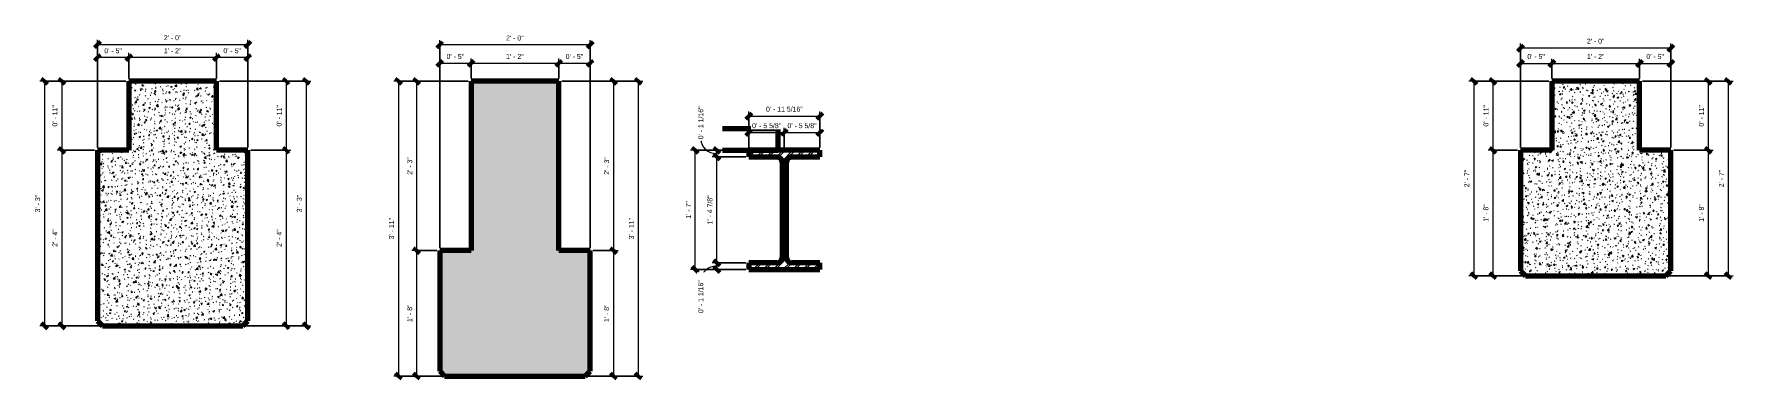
# Model space of a CAD drawing. Header units: inches. Extents: x -3503 to -1964, y -3753 to 2632.
# Drawn here: x -3503.5 to -3232.4, y -52.5 to 2.5 of the extents above; entities that cross this region are included whole.
import ezdxf

# ---------------------------------------------------------------- set-up
doc = ezdxf.new("R2010")
doc.units = ezdxf.units.IN
doc.header["$MEASUREMENT"] = 0
for name, color, linetype, lineweight in [('A-ANNO-DIMS', 211, 'Continuous', 9), ('A-ANNO-DIMS-8', 211, 'Continuous', 9), ('S-BEAM', 12, 'Continuous', 18)]:
    doc.layers.add(name, color=color, linetype=linetype, lineweight=lineweight)
doc.styles.add('Arial', font='arial.ttf', dxfattribs={"height": 0.787402})
doc.dimstyles.new('Diagonal_-_Arial_2_5_mm', dxfattribs={"dimscale": 12, "dimtxt": 0.803354, "dimasz": 0.07874, "dimexe": 0.062992, "dimexo": 0.03937, "dimgap": 0.03937, "dimtad": 1, "dimdec": 4, "dimrnd": 0.0625, "dimzin": 1, "dimdsep": 46, "dimlunit": 4, "dimtxsty": 'Arial', "dimblk1": 'OBLIQUE', "dimblk2": 'OBLIQUE', "dimsah": 1, "dimcen": 0.09, "dimazin": 0, "dimtfac": 1, "dimtdec": 4, "dimtix": 1, "dimtmove": 0, "dimatfit": 3, "dimfxl": 1, "dimtvp": 1, "dimtfill": 1, "dimfrac": 2, "dimtolj": 1, "dimtzin": 0, "dimarcsym": 2})
doc.dimstyles.new('Diagonal_-_Arial_2_5_mm_1', dxfattribs={"dimscale": 12, "dimtxt": 0.803354, "dimasz": 0.07874, "dimexe": 0.062992, "dimexo": 0.03937, "dimgap": 0.03937, "dimtad": 1, "dimdec": 4, "dimrnd": 0.0625, "dimzin": 1, "dimdsep": 46, "dimlunit": 4, "dimtxsty": 'Arial', "dimblk1": 'OBLIQUE', "dimblk2": 'OBLIQUE', "dimsah": 1, "dimcen": 0.09, "dimazin": 0, "dimtfac": 1, "dimtdec": 4, "dimtix": 1, "dimtmove": 1, "dimatfit": 3, "dimfxl": 1, "dimtvp": 1, "dimtfill": 1, "dimfrac": 2, "dimtolj": 1, "dimtzin": 0, "dimarcsym": 2})

# ---------------------------------------------------------------- blocks, each defined once
blk = doc.blocks.new('Inverted Tee Beam - 24IT40-224171-DET_ BEAM 24IT40')
at = {"layer": 'S-BEAM'}
h = blk.add_hatch(dxfattribs=at)
h.set_pattern_fill('FP_1', color=256, style=0, pattern_type=2)
h.set_pattern_definition([(50, (-3463.501, -70), (2.29529, -0.20023), [0.24, -2.64]), (355, (-3463.501, -70), (-0.44392, 2.40685), [0.192, -2.112]), (100.451, (-3463.309, -70.017), (1.85148, 2.20645), [0.204, -2.244]), (46.184, (-3463.501, -69.36), (3.41498, -0.52988), [0.36, -3.96]), (96.636, (-3463.216, -69.404), (2.99077, 3.1175), [0.306, -3.365]), (351.184, (-3463.501, -69.36), (2.99112, 3.1174), [0.288, -3.168]), (21, (-3463.181, -69.52), (1.910434, -1.287904), [0.24, -2.64]), (326, (-3463.181, -69.52), (0.7786, 2.32029), [0.192, -2.112]), (71.451, (-3463.022, -69.627), (2.68905, 1.03219), [0.204, -2.244]), (37.5, (-3463.501, -70), (0.038894, 1.064692), [0.106, -1.981, 0.106, -2.038, -2.12]), (37.5, (-3463.501, -70), (0.038894, 1.064692), [-4.23, 0.106, -2.014]), (7.5, (-3463.501, -70), (0.841523, 1.261634), [0.106, -1.117, 0.106, -1.933, -0.808]), (7.5, (-3463.501, -70), (0.841523, 1.261634), [-3.261, 0.106, -0.702]), (327.5, (-3464.214, -70), (1.707842, -0.07188), [0.106, -0.694, 0.106, -2.39, -3.312]), (327.5, (-3464.214, -70), (1.707842, -0.07188), [-3.296, 0.106, -3.206]), (317.5, (-3464.534, -70), (1.865863, 0.320695), [0.106, -0.934, 0.106, -1.552, -2.352]), (317.5, (-3464.534, -70), (1.865863, 0.320695), [-2.698, 0.106, -2.246])])
h.paths.add_polyline_path([(-3474.32, -44), (-3470.11, -44), (-3469.32, -43.21), (-3469.32, -16), (-3474.32, -16), (-3474.32, -5), (-3488.32, -5), (-3488.32, -16), (-3493.32, -16), (-3493.32, -43.21), (-3492.54, -44), (-3488.32, -44)], flags=0)
at = {"layer": 'S-BEAM', "lineweight": 70}
for p, q in [((-3488.32, -5), (-3488.32, -16)), ((-3474.32, -5), (-3488.32, -5)), ((-3474.32, -16), (-3474.32, -5)), ((-3488.32, -16), (-3493.32, -16)), ((-3493.32, -16), (-3493.32, -43.21)), ((-3469.32, -16), (-3474.32, -16)), ((-3469.32, -43.21), (-3469.32, -16)), ((-3493.32, -43.21), (-3492.54, -44)), ((-3470.11, -44), (-3469.32, -43.21)), ((-3492.54, -44), (-3470.11, -44))]:
    blk.add_line(p, q, dxfattribs=at)
blk = doc.blocks.new('Beam 2 Levels - Beams 2 Levels-233880-DET_ BEAM TYPE 3 A-A')
at = {"layer": 'S-BEAM'}
h = blk.add_hatch(dxfattribs=at)
h.set_pattern_fill('FP_2', color=256, style=0, pattern_type=2)
h.set_pattern_definition([(50, (-2813.855, -70), (2.29529, -0.20023), [0.24, -2.64]), (355, (-2813.855, -70), (-0.44392, 2.40685), [0.192, -2.112]), (100.451, (-2813.664, -70.017), (1.85148, 2.20645), [0.204, -2.244]), (46.184, (-2813.855, -69.36), (3.41498, -0.52988), [0.36, -3.96]), (96.636, (-2813.57, -69.404), (2.99077, 3.1175), [0.306, -3.365]), (351.184, (-2813.855, -69.36), (2.99112, 3.1174), [0.288, -3.168]), (21, (-2813.535, -69.52), (1.910434, -1.287904), [0.24, -2.64]), (326, (-2813.535, -69.52), (0.7786, 2.32029), [0.192, -2.112]), (71.451, (-2813.376, -69.627), (2.68905, 1.03219), [0.204, -2.244]), (37.5, (-2813.855, -70), (0.038894, 1.064692), [0.106, -1.981, 0.106, -2.038, -2.12]), (37.5, (-2813.855, -70), (0.038894, 1.064692), [-4.23, 0.106, -2.014]), (7.5, (-2813.855, -70), (0.841523, 1.261634), [0.106, -1.117, 0.106, -1.933, -0.808]), (7.5, (-2813.855, -70), (0.841523, 1.261634), [-3.261, 0.106, -0.702]), (327.5, (-2814.569, -70), (1.707842, -0.07188), [0.106, -0.694, 0.106, -2.39, -3.312]), (327.5, (-2814.569, -70), (1.707842, -0.07188), [-3.296, 0.106, -3.206]), (317.5, (-2814.889, -70), (1.865863, 0.320695), [0.106, -0.934, 0.106, -1.552, -2.352]), (317.5, (-2814.889, -70), (1.865863, 0.320695), [-2.698, 0.106, -2.246])])
h.paths.add_polyline_path([(-2816.11, -52), (-2815.32, -51.21), (-2815.32, -32), (-2820.32, -32), (-2820.32, -5), (-2834.32, -5), (-2834.32, -32), (-2839.32, -32), (-2839.32, -51.21), (-2838.54, -52)], flags=0)
at = {"layer": 'S-BEAM', "lineweight": 70}
for p, q in [((-2820.32, -5), (-2834.32, -5)), ((-2834.32, -5), (-2834.32, -32)), ((-2820.32, -32), (-2820.32, -5)), ((-2834.32, -32), (-2839.32, -32)), ((-2839.32, -32), (-2839.32, -51.21)), ((-2815.32, -32), (-2820.32, -32)), ((-2815.32, -51.21), (-2815.32, -32)), ((-2839.32, -51.21), (-2838.54, -52)), ((-2816.11, -52), (-2815.32, -51.21)), ((-2838.54, -52), (-2816.11, -52))]:
    blk.add_line(p, q, dxfattribs=at)
blk = doc.blocks.new('W-Ala ancha - W460X177-219962-DET_ BEAM W460X177')
at = {"layer": 'S-BEAM'}
h = blk.add_hatch(dxfattribs=at)
h.set_pattern_fill('FP_3', color=256, style=0, pattern_type=2)
h.set_pattern_definition([(45, (3474.299, -70), (-0.79196, 0.79196), []), (45, (3474.299, -68.8), (-0.79196, 0.79196), [])])
h.paths.add_polyline_path([(3486.97, -35.02), (3486.97, -33.96), (3482.53, -33.96), (3482.3, -33.93), (3482.09, -33.84), (3481.91, -33.7), (3481.77, -33.52), (3481.68, -33.31), (3481.65, -33.08), (3481.65, -17.94), (3481.68, -17.71), (3481.77, -17.5), (3481.91, -17.32), (3482.09, -17.18), (3482.3, -17.09), (3482.53, -17.06), (3486.97, -17.06), (3486.97, -16), (3475.67, -16), (3475.67, -17.06), (3480.12, -17.06), (3480.35, -17.09), (3480.56, -17.18), (3480.74, -17.32), (3480.88, -17.5), (3480.97, -17.71), (3481, -17.94), (3481, -33.08), (3480.97, -33.31), (3480.88, -33.52), (3480.74, -33.7), (3480.56, -33.84), (3480.35, -33.93), (3480.12, -33.96), (3475.67, -33.96), (3475.67, -35.02)], flags=0)
at = {"layer": 'S-BEAM', "lineweight": 70}
for p, q in [((3486.97, -16), (3475.67, -16)), ((3475.67, -16), (3475.67, -17.06)), ((3486.97, -17.06), (3486.97, -16)), ((3475.67, -17.06), (3480.12, -17.06)), ((3481, -17.94), (3481, -33.08)), ((3481.65, -33.08), (3481.65, -17.94)), ((3482.53, -17.06), (3486.97, -17.06)), ((3480.12, -33.96), (3475.67, -33.96)), ((3475.67, -33.96), (3475.67, -35.02)), ((3475.67, -35.02), (3486.97, -35.02)), ((3486.97, -33.96), (3482.53, -33.96)), ((3486.97, -35.02), (3486.97, -33.96))]:
    blk.add_line(p, q, dxfattribs=at)
for centre, start, end in [((3480.12, -17.94), 360, 90), ((3482.53, -17.94), 90, 180), ((3480.12, -33.08), 270, 0), ((3482.53, -33.08), 180, 270)]:
    blk.add_arc(centre, 0.878, start, end, dxfattribs=at)
blk = doc.blocks.new('hollowcore plank - HEAVY-240950-DET_ BEAM W460X177')
at = {"layer": 'S-BEAM', "lineweight": 70}
for p, q in [((3480.32, -12.6), (3471.45, -12.6)), ((3480.32, -16), (3480.32, -12.6)), ((3471.45, -16), (3480.32, -16))]:
    blk.add_line(p, q, dxfattribs=at)
at = {"layer": 'S-BEAM'}
blk.add_line((3480.32, -11.94), (3480.32, -12.61), dxfattribs=at)
blk = doc.blocks.new('DIMBLOCK1-DET_ BEAM 24IT40')
at = {"layer": 'A-ANNO-DIMS-8', "lineweight": 50}
for p, q in [((-3474.32, -1.22), (-3474.8, -1.69)), ((-3474.32, -1.22), (-3473.85, -0.75)), ((-3469.32, -1.22), (-3469.8, -1.69)), ((-3469.32, -1.22), (-3468.85, -0.75))]:
    blk.add_line(p, q, dxfattribs=at)
at = {"layer": 'A-ANNO-DIMS-8'}
for p, q in [((-3474.32, -4.53), (-3474.32, -0.47)), ((-3469.32, -1.22), (-3474.32, -1.22)), ((-3474.32, -1.22), (-3474.32, -4.53)), ((-3469.32, -15.53), (-3469.32, -0.47)), ((-3469.32, -1.22), (-3469.32, -15.53))]:
    blk.add_line(p, q, dxfattribs=at)
at = {"layer": 'A-ANNO-DIMS-8', "color": 0, "insert": (-3473.23, 0.27), "char_height": 0.787, "width": 3.3667, "attachment_point": 1, "line_spacing_factor": 0.941778, "style": 'Arial', "bg_fill": 3, "box_fill_scale": 1.25, "bg_fill_color": 256, "bg_fill_true_color": 13158600, "bg_fill_transparency": 0}
blk.add_mtext('0\' - 5"', dxfattribs=at)
blk = doc.blocks.new('_Oblique')
at = {"color": 0, "linetype": 'ByBlock', "lineweight": -2}
blk.add_line((-0.5, -0.5), (0.5, 0.5), dxfattribs=at)
blk = doc.blocks.new('DIMBLOCK2-DET_ BEAM 24IT40')
at = {"layer": 'A-ANNO-DIMS-8', "lineweight": 50}
for p, q in [((-3488.32, -1.22), (-3488.8, -1.69)), ((-3488.32, -1.22), (-3487.85, -0.75)), ((-3474.32, -1.22), (-3474.8, -1.69)), ((-3474.32, -1.22), (-3473.85, -0.75))]:
    blk.add_line(p, q, dxfattribs=at)
at = {"layer": 'A-ANNO-DIMS-8'}
for p, q in [((-3488.32, -4.53), (-3488.32, -0.47)), ((-3474.32, -1.22), (-3488.32, -1.22)), ((-3488.32, -1.22), (-3488.32, -4.53)), ((-3474.32, -4.53), (-3474.32, -0.47)), ((-3474.32, -1.22), (-3474.32, -4.53))]:
    blk.add_line(p, q, dxfattribs=at)
at = {"layer": 'A-ANNO-DIMS-8', "color": 0, "insert": (-3482.73, 0.27), "char_height": 0.787, "width": 3.3667, "attachment_point": 1, "line_spacing_factor": 0.941778, "style": 'Arial', "bg_fill": 3, "box_fill_scale": 1.25, "bg_fill_color": 256, "bg_fill_true_color": 13158600, "bg_fill_transparency": 0}
blk.add_mtext('1\' - 2"', dxfattribs=at)
blk = doc.blocks.new('DIMBLOCK3-DET_ BEAM 24IT40')
at = {"layer": 'A-ANNO-DIMS-8', "lineweight": 50}
for p, q in [((-3493.32, -1.22), (-3493.8, -1.69)), ((-3493.32, -1.22), (-3492.85, -0.75)), ((-3488.32, -1.22), (-3488.8, -1.69)), ((-3488.32, -1.22), (-3487.85, -0.75))]:
    blk.add_line(p, q, dxfattribs=at)
at = {"layer": 'A-ANNO-DIMS-8'}
for p, q in [((-3493.32, -15.53), (-3493.32, -0.47)), ((-3488.32, -1.22), (-3493.32, -1.22)), ((-3493.32, -1.22), (-3493.32, -15.53)), ((-3488.32, -4.53), (-3488.32, -0.47)), ((-3488.32, -1.22), (-3488.32, -4.53))]:
    blk.add_line(p, q, dxfattribs=at)
at = {"layer": 'A-ANNO-DIMS-8', "color": 0, "insert": (-3492.23, 0.27), "char_height": 0.787, "width": 3.3667, "attachment_point": 1, "line_spacing_factor": 0.941778, "style": 'Arial', "bg_fill": 3, "box_fill_scale": 1.25, "bg_fill_color": 256, "bg_fill_true_color": 13158600, "bg_fill_transparency": 0}
blk.add_mtext('0\' - 5"', dxfattribs=at)
blk = doc.blocks.new('DIMBLOCK4-DET_ BEAM 24IT40')
at = {"layer": 'A-ANNO-DIMS-8', "lineweight": 50}
for p, q in [((-3493.32, 0.85), (-3493.8, 0.38)), ((-3493.32, 0.85), (-3492.85, 1.33)), ((-3469.32, 0.85), (-3469.8, 0.38)), ((-3469.32, 0.85), (-3468.85, 1.33))]:
    blk.add_line(p, q, dxfattribs=at)
at = {"layer": 'A-ANNO-DIMS-8'}
for p, q in [((-3493.32, -15.53), (-3493.32, 1.61)), ((-3493.32, 0.85), (-3469.32, 0.85)), ((-3493.32, 0.85), (-3493.32, -15.53)), ((-3469.32, -15.53), (-3469.32, 1.61)), ((-3469.32, 0.85), (-3469.32, -15.53))]:
    blk.add_line(p, q, dxfattribs=at)
at = {"layer": 'A-ANNO-DIMS-8', "color": 0, "insert": (-3482.73, 2.35), "char_height": 0.787, "width": 3.3667, "attachment_point": 1, "line_spacing_factor": 0.941778, "style": 'Arial', "bg_fill": 3, "box_fill_scale": 1.25, "bg_fill_color": 256, "bg_fill_true_color": 13158600, "bg_fill_transparency": 0}
blk.add_mtext('2\' - 0"', dxfattribs=at)
blk = doc.blocks.new('DIMBLOCK5-DET_ BEAM 24IT40')
at = {"layer": 'A-ANNO-DIMS-8'}
for p, q in [((-3488.8, -5), (-3499.77, -5)), ((-3499.02, -5), (-3499.02, -16)), ((-3499.02, -5), (-3488.8, -5)), ((-3493.8, -16), (-3499.77, -16)), ((-3499.02, -16), (-3493.8, -16))]:
    blk.add_line(p, q, dxfattribs=at)
at = {"layer": 'A-ANNO-DIMS-8', "lineweight": 50}
for p, q in [((-3499.02, -5), (-3499.49, -4.53)), ((-3499.02, -5), (-3498.55, -5.47)), ((-3499.02, -16), (-3499.49, -15.53)), ((-3499.02, -16), (-3498.55, -16.47))]:
    blk.add_line(p, q, dxfattribs=at)
at = {"layer": 'A-ANNO-DIMS-8', "color": 0, "insert": (-3500.51, -12.21), "char_height": 0.787, "width": 4.0934, "attachment_point": 1, "rotation": 90, "line_spacing_factor": 0.941778, "style": 'Arial', "bg_fill": 3, "box_fill_scale": 1.25, "bg_fill_color": 256, "bg_fill_true_color": 13158600, "bg_fill_transparency": 0}
blk.add_mtext('0\' - 11"', dxfattribs=at)
blk = doc.blocks.new('DIMBLOCK6-DET_ BEAM 24IT40')
at = {"layer": 'A-ANNO-DIMS-8'}
for p, q in [((-3493.8, -16), (-3499.77, -16)), ((-3499.02, -16), (-3499.02, -44)), ((-3499.02, -16), (-3493.8, -16)), ((-3493.01, -44), (-3499.77, -44)), ((-3499.02, -44), (-3493.01, -44))]:
    blk.add_line(p, q, dxfattribs=at)
at = {"layer": 'A-ANNO-DIMS-8', "lineweight": 50}
for p, q in [((-3499.02, -16), (-3499.49, -15.53)), ((-3499.02, -16), (-3498.55, -16.47)), ((-3499.02, -44), (-3499.49, -43.53)), ((-3499.02, -44), (-3498.55, -44.47))]:
    blk.add_line(p, q, dxfattribs=at)
at = {"layer": 'A-ANNO-DIMS-8', "color": 0, "insert": (-3500.51, -31.4), "char_height": 0.787, "width": 3.3667, "attachment_point": 1, "rotation": 90, "line_spacing_factor": 0.941778, "style": 'Arial', "bg_fill": 3, "box_fill_scale": 1.25, "bg_fill_color": 256, "bg_fill_true_color": 13158600, "bg_fill_transparency": 0}
blk.add_mtext('2\' - 4"', dxfattribs=at)
blk = doc.blocks.new('DIMBLOCK7-DET_ BEAM 24IT40')
at = {"layer": 'A-ANNO-DIMS-8'}
for p, q in [((-3473.85, -5), (-3462.48, -5)), ((-3463.24, -5), (-3473.85, -5)), ((-3463.24, -5), (-3463.24, -16)), ((-3468.85, -16), (-3462.48, -16)), ((-3463.24, -16), (-3468.85, -16))]:
    blk.add_line(p, q, dxfattribs=at)
at = {"layer": 'A-ANNO-DIMS-8', "lineweight": 50}
for p, q in [((-3463.24, -5), (-3463.71, -4.53)), ((-3463.24, -5), (-3462.77, -5.47)), ((-3463.24, -16), (-3463.71, -15.53)), ((-3463.24, -16), (-3462.77, -16.47))]:
    blk.add_line(p, q, dxfattribs=at)
at = {"layer": 'A-ANNO-DIMS-8', "color": 0, "insert": (-3464.73, -12.21), "char_height": 0.787, "width": 4.0934, "attachment_point": 1, "rotation": 90, "line_spacing_factor": 0.941778, "style": 'Arial', "bg_fill": 3, "box_fill_scale": 1.25, "bg_fill_color": 256, "bg_fill_true_color": 13158600, "bg_fill_transparency": 0}
blk.add_mtext('0\' - 11"', dxfattribs=at)
blk = doc.blocks.new('DIMBLOCK8-DET_ BEAM 24IT40')
at = {"layer": 'A-ANNO-DIMS-8'}
for p, q in [((-3468.85, -16), (-3462.48, -16)), ((-3463.24, -16), (-3468.85, -16)), ((-3463.24, -16), (-3463.24, -44)), ((-3469.64, -44), (-3462.48, -44)), ((-3463.24, -44), (-3469.64, -44))]:
    blk.add_line(p, q, dxfattribs=at)
at = {"layer": 'A-ANNO-DIMS-8', "lineweight": 50}
for p, q in [((-3463.24, -16), (-3463.71, -15.53)), ((-3463.24, -16), (-3462.77, -16.47)), ((-3463.24, -44), (-3463.71, -43.53)), ((-3463.24, -44), (-3462.77, -44.47))]:
    blk.add_line(p, q, dxfattribs=at)
at = {"layer": 'A-ANNO-DIMS-8', "color": 0, "insert": (-3464.73, -31.4), "char_height": 0.787, "width": 3.3667, "attachment_point": 1, "rotation": 90, "line_spacing_factor": 0.941778, "style": 'Arial', "bg_fill": 3, "box_fill_scale": 1.25, "bg_fill_color": 256, "bg_fill_true_color": 13158600, "bg_fill_transparency": 0}
blk.add_mtext('2\' - 4"', dxfattribs=at)
blk = doc.blocks.new('DIMBLOCK9-DET_ BEAM 24IT40')
at = {"layer": 'A-ANNO-DIMS-8'}
for p, q in [((-3488.8, -5), (-3502.52, -5)), ((-3501.76, -5), (-3501.76, -44)), ((-3501.76, -5), (-3488.8, -5)), ((-3493.01, -44), (-3502.52, -44)), ((-3501.76, -44), (-3493.01, -44))]:
    blk.add_line(p, q, dxfattribs=at)
at = {"layer": 'A-ANNO-DIMS-8', "lineweight": 50}
for p, q in [((-3501.76, -5), (-3502.23, -4.53)), ((-3501.76, -5), (-3501.29, -5.47)), ((-3501.76, -44), (-3502.23, -43.53)), ((-3501.76, -44), (-3501.29, -44.47))]:
    blk.add_line(p, q, dxfattribs=at)
at = {"layer": 'A-ANNO-DIMS-8', "color": 0, "insert": (-3503.26, -25.9), "char_height": 0.787, "width": 3.3667, "attachment_point": 1, "rotation": 90, "line_spacing_factor": 0.941778, "style": 'Arial', "bg_fill": 3, "box_fill_scale": 1.25, "bg_fill_color": 256, "bg_fill_true_color": 13158600, "bg_fill_transparency": 0}
blk.add_mtext('3\' - 3"', dxfattribs=at)
blk = doc.blocks.new('DIMBLOCK10-DET_ BEAM 24IT40')
at = {"layer": 'A-ANNO-DIMS-8'}
for p, q in [((-3473.85, -5), (-3459.26, -5)), ((-3460.01, -5), (-3473.85, -5)), ((-3460.01, -5), (-3460.01, -44)), ((-3469.64, -44), (-3459.26, -44)), ((-3460.01, -44), (-3469.64, -44))]:
    blk.add_line(p, q, dxfattribs=at)
at = {"layer": 'A-ANNO-DIMS-8', "lineweight": 50}
for p, q in [((-3460.01, -5), (-3460.49, -4.53)), ((-3460.01, -5), (-3459.54, -5.47)), ((-3460.01, -44), (-3460.49, -43.53)), ((-3460.01, -44), (-3459.54, -44.47))]:
    blk.add_line(p, q, dxfattribs=at)
at = {"layer": 'A-ANNO-DIMS-8', "color": 0, "insert": (-3461.51, -25.9), "char_height": 0.787, "width": 3.3667, "attachment_point": 1, "rotation": 90, "line_spacing_factor": 0.941778, "style": 'Arial', "bg_fill": 3, "box_fill_scale": 1.25, "bg_fill_color": 256, "bg_fill_true_color": 13158600, "bg_fill_transparency": 0}
blk.add_mtext('3\' - 3"', dxfattribs=at)
blk = doc.blocks.new('DIMBLOCK11-DET_ BEAM TYPE 3 A-A')
at = {"layer": 'A-ANNO-DIMS-8'}
for p, q in [((-3434.19, -5), (-3446.05, -5)), ((-3445.29, -5), (-3445.29, -52)), ((-3445.29, -5), (-3434.19, -5)), ((-3438.41, -52), (-3446.05, -52)), ((-3445.29, -52), (-3438.41, -52))]:
    blk.add_line(p, q, dxfattribs=at)
at = {"layer": 'A-ANNO-DIMS-8', "lineweight": 50}
for p, q in [((-3445.29, -5), (-3445.76, -4.53)), ((-3445.29, -5), (-3444.82, -5.47)), ((-3445.29, -52), (-3445.76, -51.53)), ((-3445.29, -52), (-3444.82, -52.47))]:
    blk.add_line(p, q, dxfattribs=at)
at = {"layer": 'A-ANNO-DIMS-8', "color": 0, "insert": (-3446.79, -30.21), "char_height": 0.787, "width": 4.0934, "attachment_point": 1, "rotation": 90, "line_spacing_factor": 0.941778, "style": 'Arial', "bg_fill": 3, "box_fill_scale": 1.25, "bg_fill_color": 256, "bg_fill_true_color": 13158600, "bg_fill_transparency": 0}
blk.add_mtext('3\' - 11"', dxfattribs=at)
blk = doc.blocks.new('DIMBLOCK12-DET_ BEAM TYPE 3 A-A')
at = {"layer": 'A-ANNO-DIMS-8'}
for p, q in [((-3434.19, -5), (-3443.15, -5)), ((-3442.4, -5), (-3442.4, -32)), ((-3442.4, -5), (-3434.19, -5)), ((-3439.19, -32), (-3443.15, -32)), ((-3442.4, -32), (-3439.19, -32))]:
    blk.add_line(p, q, dxfattribs=at)
at = {"layer": 'A-ANNO-DIMS-8', "lineweight": 50}
for p, q in [((-3442.4, -5), (-3442.87, -4.53)), ((-3442.4, -5), (-3441.92, -5.47)), ((-3442.4, -32), (-3442.87, -31.53)), ((-3442.4, -32), (-3441.92, -32.47))]:
    blk.add_line(p, q, dxfattribs=at)
at = {"layer": 'A-ANNO-DIMS-8', "color": 0, "insert": (-3443.89, -19.9), "char_height": 0.787, "width": 3.3667, "attachment_point": 1, "rotation": 90, "line_spacing_factor": 0.941778, "style": 'Arial', "bg_fill": 3, "box_fill_scale": 1.25, "bg_fill_color": 256, "bg_fill_true_color": 13158600, "bg_fill_transparency": 0}
blk.add_mtext('2\' - 3"', dxfattribs=at)
blk = doc.blocks.new('DIMBLOCK13-DET_ BEAM TYPE 3 A-A')
at = {"layer": 'A-ANNO-DIMS-8'}
for p, q in [((-3439.19, -32), (-3443.15, -32)), ((-3442.4, -32), (-3442.4, -52)), ((-3442.4, -32), (-3439.19, -32)), ((-3438.41, -52), (-3443.15, -52)), ((-3442.4, -52), (-3438.41, -52))]:
    blk.add_line(p, q, dxfattribs=at)
at = {"layer": 'A-ANNO-DIMS-8', "lineweight": 50}
for p, q in [((-3442.4, -32), (-3442.87, -31.53)), ((-3442.4, -32), (-3441.92, -32.47)), ((-3442.4, -52), (-3442.87, -51.53)), ((-3442.4, -52), (-3441.92, -52.47))]:
    blk.add_line(p, q, dxfattribs=at)
at = {"layer": 'A-ANNO-DIMS-8', "color": 0, "insert": (-3443.89, -43.4), "char_height": 0.787, "width": 3.3667, "attachment_point": 1, "rotation": 90, "line_spacing_factor": 0.941778, "style": 'Arial', "bg_fill": 3, "box_fill_scale": 1.25, "bg_fill_color": 256, "bg_fill_true_color": 13158600, "bg_fill_transparency": 0}
blk.add_mtext('1\' - 8"', dxfattribs=at)
blk = doc.blocks.new('DIMBLOCK14-DET_ BEAM TYPE 3 A-A')
at = {"layer": 'A-ANNO-DIMS-8'}
for p, q in [((-3419.25, -5), (-3410.22, -5)), ((-3410.97, -5), (-3419.25, -5)), ((-3410.97, -5), (-3410.97, -32)), ((-3414.25, -32), (-3410.22, -32)), ((-3410.97, -32), (-3414.25, -32))]:
    blk.add_line(p, q, dxfattribs=at)
at = {"layer": 'A-ANNO-DIMS-8', "lineweight": 50}
for p, q in [((-3410.97, -5), (-3411.45, -4.53)), ((-3410.97, -5), (-3410.5, -5.47)), ((-3410.97, -32), (-3411.45, -31.53)), ((-3410.97, -32), (-3410.5, -32.47))]:
    blk.add_line(p, q, dxfattribs=at)
at = {"layer": 'A-ANNO-DIMS-8', "color": 0, "insert": (-3412.47, -19.9), "char_height": 0.787, "width": 3.3667, "attachment_point": 1, "rotation": 90, "line_spacing_factor": 0.941778, "style": 'Arial', "bg_fill": 3, "box_fill_scale": 1.25, "bg_fill_color": 256, "bg_fill_true_color": 13158600, "bg_fill_transparency": 0}
blk.add_mtext('2\' - 3"', dxfattribs=at)
blk = doc.blocks.new('DIMBLOCK15-DET_ BEAM TYPE 3 A-A')
at = {"layer": 'A-ANNO-DIMS-8'}
for p, q in [((-3414.25, -32), (-3410.22, -32)), ((-3410.97, -32), (-3414.25, -32)), ((-3410.97, -32), (-3410.97, -52)), ((-3415.04, -52), (-3410.22, -52)), ((-3410.97, -52), (-3415.04, -52))]:
    blk.add_line(p, q, dxfattribs=at)
at = {"layer": 'A-ANNO-DIMS-8', "lineweight": 50}
for p, q in [((-3410.97, -32), (-3411.45, -31.53)), ((-3410.97, -32), (-3410.5, -32.47)), ((-3410.97, -52), (-3411.45, -51.53)), ((-3410.97, -52), (-3410.5, -52.47))]:
    blk.add_line(p, q, dxfattribs=at)
at = {"layer": 'A-ANNO-DIMS-8', "color": 0, "insert": (-3412.47, -43.4), "char_height": 0.787, "width": 3.3667, "attachment_point": 1, "rotation": 90, "line_spacing_factor": 0.941778, "style": 'Arial', "bg_fill": 3, "box_fill_scale": 1.25, "bg_fill_color": 256, "bg_fill_true_color": 13158600, "bg_fill_transparency": 0}
blk.add_mtext('1\' - 8"', dxfattribs=at)
blk = doc.blocks.new('DIMBLOCK16-DET_ BEAM TYPE 3 A-A')
at = {"layer": 'A-ANNO-DIMS-8'}
for p, q in [((-3419.25, -5), (-3406.28, -5)), ((-3407.04, -5), (-3419.25, -5)), ((-3407.04, -5), (-3407.04, -52)), ((-3415.04, -52), (-3406.28, -52)), ((-3407.04, -52), (-3415.04, -52))]:
    blk.add_line(p, q, dxfattribs=at)
at = {"layer": 'A-ANNO-DIMS-8', "lineweight": 50}
for p, q in [((-3407.04, -5), (-3407.51, -4.53)), ((-3407.04, -5), (-3406.56, -5.47)), ((-3407.04, -52), (-3407.51, -51.53)), ((-3407.04, -52), (-3406.56, -52.47))]:
    blk.add_line(p, q, dxfattribs=at)
at = {"layer": 'A-ANNO-DIMS-8', "color": 0, "insert": (-3408.53, -30.21), "char_height": 0.787, "width": 4.0934, "attachment_point": 1, "rotation": 90, "line_spacing_factor": 0.941778, "style": 'Arial', "bg_fill": 3, "box_fill_scale": 1.25, "bg_fill_color": 256, "bg_fill_true_color": 13158600, "bg_fill_transparency": 0}
blk.add_mtext('3\' - 11"', dxfattribs=at)
blk = doc.blocks.new('DIMBLOCK17-DET_ BEAM TYPE 3 A-A')
at = {"layer": 'A-ANNO-DIMS-8', "lineweight": 50}
for p, q in [((-3438.72, -2.13), (-3439.19, -2.61)), ((-3438.72, -2.13), (-3438.25, -1.66)), ((-3433.72, -2.13), (-3434.19, -2.61)), ((-3433.72, -2.13), (-3433.25, -1.66))]:
    blk.add_line(p, q, dxfattribs=at)
at = {"layer": 'A-ANNO-DIMS-8'}
for p, q in [((-3438.72, -31.53), (-3438.72, -1.38)), ((-3438.72, -2.13), (-3433.72, -2.13)), ((-3438.72, -2.13), (-3438.72, -31.53)), ((-3433.72, -4.53), (-3433.72, -1.38)), ((-3433.72, -2.13), (-3433.72, -4.53))]:
    blk.add_line(p, q, dxfattribs=at)
at = {"layer": 'A-ANNO-DIMS-8', "color": 0, "insert": (-3437.62, -0.64), "char_height": 0.787, "width": 3.3667, "attachment_point": 1, "line_spacing_factor": 0.941778, "style": 'Arial', "bg_fill": 3, "box_fill_scale": 1.25, "bg_fill_color": 256, "bg_fill_true_color": 13158600, "bg_fill_transparency": 0}
blk.add_mtext('0\' - 5"', dxfattribs=at)
blk = doc.blocks.new('DIMBLOCK18-DET_ BEAM TYPE 3 A-A')
at = {"layer": 'A-ANNO-DIMS-8', "lineweight": 50}
for p, q in [((-3433.72, -2.13), (-3434.19, -2.61)), ((-3433.72, -2.13), (-3433.25, -1.66)), ((-3419.72, -2.13), (-3420.19, -2.61)), ((-3419.72, -2.13), (-3419.25, -1.66))]:
    blk.add_line(p, q, dxfattribs=at)
at = {"layer": 'A-ANNO-DIMS-8'}
for p, q in [((-3433.72, -4.53), (-3433.72, -1.38)), ((-3433.72, -2.13), (-3419.72, -2.13)), ((-3433.72, -2.13), (-3433.72, -4.53)), ((-3419.72, -4.53), (-3419.72, -1.38)), ((-3419.72, -2.13), (-3419.72, -4.53))]:
    blk.add_line(p, q, dxfattribs=at)
at = {"layer": 'A-ANNO-DIMS-8', "color": 0, "insert": (-3428.12, -0.64), "char_height": 0.787, "width": 3.3667, "attachment_point": 1, "line_spacing_factor": 0.941778, "style": 'Arial', "bg_fill": 3, "box_fill_scale": 1.25, "bg_fill_color": 256, "bg_fill_true_color": 13158600, "bg_fill_transparency": 0}
blk.add_mtext('1\' - 2"', dxfattribs=at)
blk = doc.blocks.new('DIMBLOCK19-DET_ BEAM TYPE 3 A-A')
at = {"layer": 'A-ANNO-DIMS-8', "lineweight": 50}
for p, q in [((-3419.72, -2.13), (-3420.19, -2.61)), ((-3419.72, -2.13), (-3419.25, -1.66)), ((-3414.72, -2.13), (-3415.19, -2.61)), ((-3414.72, -2.13), (-3414.25, -1.66))]:
    blk.add_line(p, q, dxfattribs=at)
at = {"layer": 'A-ANNO-DIMS-8'}
for p, q in [((-3419.72, -4.53), (-3419.72, -1.38)), ((-3419.72, -2.13), (-3414.72, -2.13)), ((-3419.72, -2.13), (-3419.72, -4.53)), ((-3414.72, -31.53), (-3414.72, -1.38)), ((-3414.72, -2.13), (-3414.72, -31.53))]:
    blk.add_line(p, q, dxfattribs=at)
at = {"layer": 'A-ANNO-DIMS-8', "color": 0, "insert": (-3418.62, -0.64), "char_height": 0.787, "width": 3.3667, "attachment_point": 1, "line_spacing_factor": 0.941778, "style": 'Arial', "bg_fill": 3, "box_fill_scale": 1.25, "bg_fill_color": 256, "bg_fill_true_color": 13158600, "bg_fill_transparency": 0}
blk.add_mtext('0\' - 5"', dxfattribs=at)
blk = doc.blocks.new('DIMBLOCK20-DET_ BEAM TYPE 3 A-A')
at = {"layer": 'A-ANNO-DIMS-8', "lineweight": 50}
for p, q in [((-3438.72, 0.81), (-3439.19, 0.33)), ((-3438.72, 0.81), (-3438.25, 1.28)), ((-3414.72, 0.81), (-3415.19, 0.33)), ((-3414.72, 0.81), (-3414.25, 1.28))]:
    blk.add_line(p, q, dxfattribs=at)
at = {"layer": 'A-ANNO-DIMS-8'}
for p, q in [((-3438.72, -31.53), (-3438.72, 1.56)), ((-3414.72, 0.81), (-3438.72, 0.81)), ((-3438.72, 0.81), (-3438.72, -31.53)), ((-3414.72, -31.53), (-3414.72, 1.56)), ((-3414.72, 0.81), (-3414.72, -31.53))]:
    blk.add_line(p, q, dxfattribs=at)
at = {"layer": 'A-ANNO-DIMS-8', "color": 0, "insert": (-3428.12, 2.3), "char_height": 0.787, "width": 3.3667, "attachment_point": 1, "line_spacing_factor": 0.941778, "style": 'Arial', "bg_fill": 3, "box_fill_scale": 1.25, "bg_fill_color": 256, "bg_fill_true_color": 13158600, "bg_fill_transparency": 0}
blk.add_mtext('2\' - 0"', dxfattribs=at)
blk = doc.blocks.new('DIMBLOCK21-DET_ BEAM W460X177')
at = {"layer": 'A-ANNO-DIMS-8'}
for p, q in [((-3389.85, -16), (-3398.69, -16)), ((-3397.94, -35.02), (-3397.94, -16)), ((-3397.94, -16), (-3389.85, -16)), ((-3389.85, -35.02), (-3398.69, -35.02)), ((-3397.94, -35.02), (-3389.85, -35.02))]:
    blk.add_line(p, q, dxfattribs=at)
at = {"layer": 'A-ANNO-DIMS-8', "lineweight": 50}
for p, q in [((-3397.94, -16), (-3398.41, -15.53)), ((-3397.94, -16), (-3397.46, -16.47)), ((-3397.94, -35.02), (-3398.41, -34.54)), ((-3397.94, -35.02), (-3397.46, -35.49))]:
    blk.add_line(p, q, dxfattribs=at)
at = {"layer": 'A-ANNO-DIMS-8', "color": 0, "insert": (-3399.43, -26.91), "char_height": 0.787, "width": 3.3667, "attachment_point": 1, "rotation": 90, "line_spacing_factor": 0.941778, "style": 'Arial', "bg_fill": 3, "box_fill_scale": 1.25, "bg_fill_color": 256, "bg_fill_true_color": 13158600, "bg_fill_transparency": 0}
blk.add_mtext('1\' - 7"', dxfattribs=at)
blk = doc.blocks.new('DIMBLOCK22-DET_ BEAM W460X177')
at = {"layer": 'A-ANNO-DIMS-8'}
for p, q in [((-3389.85, -33.96), (-3395.25, -33.96)), ((-3389.85, -35.02), (-3395.25, -35.02)), ((-3394.49, -35.02), (-3394.49, -33.96)), ((-3394.49, -33.96), (-3389.85, -33.96)), ((-3394.49, -35.02), (-3389.85, -35.02))]:
    blk.add_line(p, q, dxfattribs=at)
at = {"layer": 'A-ANNO-DIMS-8', "lineweight": 50}
for p, q in [((-3394.49, -33.96), (-3394.97, -33.48)), ((-3394.49, -35.02), (-3394.97, -34.54)), ((-3394.49, -33.96), (-3394.02, -34.43)), ((-3394.49, -35.02), (-3394.02, -35.49))]:
    blk.add_line(p, q, dxfattribs=at)
at = {"layer": 'A-ANNO-DIMS-8'}
blk.add_ellipse((-3394.49, -36.73), major_axis=(-2.55, 0), ratio=0.879375, start_param=4.712389, end_param=6.283185, dxfattribs=at)
at = {"layer": 'A-ANNO-DIMS-8', "color": 0, "insert": (-3397.45, -41.97), "char_height": 0.7874, "width": 6.2884, "attachment_point": 1, "rotation": 90, "line_spacing_factor": 0.941778, "style": 'Arial', "bg_fill": 3, "box_fill_scale": 1.25, "bg_fill_color": 256, "bg_fill_true_color": 13158600, "bg_fill_transparency": 0}
blk.add_mtext('0\' - 1 1/16"', dxfattribs=at)
blk = doc.blocks.new('DIMBLOCK23-DET_ BEAM W460X177')
at = {"layer": 'A-ANNO-DIMS-8'}
for p, q in [((-3389.85, -17.06), (-3395.25, -17.06)), ((-3394.49, -33.96), (-3394.49, -17.06)), ((-3394.49, -17.06), (-3389.85, -17.06)), ((-3389.85, -33.96), (-3395.25, -33.96)), ((-3394.49, -33.96), (-3389.85, -33.96))]:
    blk.add_line(p, q, dxfattribs=at)
at = {"layer": 'A-ANNO-DIMS-8', "lineweight": 50}
for p, q in [((-3394.49, -17.06), (-3394.97, -16.59)), ((-3394.49, -17.06), (-3394.02, -17.53)), ((-3394.49, -33.96), (-3394.97, -33.48)), ((-3394.49, -33.96), (-3394.02, -34.43))]:
    blk.add_line(p, q, dxfattribs=at)
at = {"layer": 'A-ANNO-DIMS-8', "color": 0, "insert": (-3395.99, -27.83), "char_height": 0.7874, "width": 5.5617, "attachment_point": 1, "rotation": 90, "line_spacing_factor": 0.941778, "style": 'Arial', "bg_fill": 3, "box_fill_scale": 1.25, "bg_fill_color": 256, "bg_fill_true_color": 13158600, "bg_fill_transparency": 0}
blk.add_mtext('1\' - 4 7/8"', dxfattribs=at)
blk = doc.blocks.new('DIMBLOCK24-DET_ BEAM W460X177')
at = {"layer": 'A-ANNO-DIMS-8'}
for p, q in [((-3389.85, -16), (-3395.25, -16)), ((-3394.49, -17.06), (-3394.49, -16)), ((-3394.49, -16), (-3389.85, -16)), ((-3389.85, -17.06), (-3395.25, -17.06)), ((-3394.49, -17.06), (-3389.85, -17.06))]:
    blk.add_line(p, q, dxfattribs=at)
at = {"layer": 'A-ANNO-DIMS-8', "lineweight": 50}
for p, q in [((-3394.49, -16), (-3394.97, -15.53)), ((-3394.49, -16), (-3394.02, -16.47)), ((-3394.49, -17.06), (-3394.97, -16.59)), ((-3394.49, -17.06), (-3394.02, -17.53))]:
    blk.add_line(p, q, dxfattribs=at)
at = {"layer": 'A-ANNO-DIMS-8'}
blk.add_ellipse((-3394.49, -14.25), major_axis=(2.55, 0), ratio=0.892817, start_param=3.141593, end_param=4.712389, dxfattribs=at)
at = {"layer": 'A-ANNO-DIMS-8', "color": 0, "insert": (-3397.45, -14.25), "char_height": 0.7874, "width": 6.2884, "attachment_point": 1, "rotation": 90, "line_spacing_factor": 0.941778, "style": 'Arial', "bg_fill": 3, "box_fill_scale": 1.25, "bg_fill_color": 256, "bg_fill_true_color": 13158600, "bg_fill_transparency": 0}
blk.add_mtext('0\' - 1 1/16"', dxfattribs=at)
blk = doc.blocks.new('DIMBLOCK25-DET_ BEAM W460X177')
at = {"layer": 'A-ANNO-DIMS-8', "lineweight": 50}
for p, q in [((-3389.38, -13.17), (-3389.85, -13.64)), ((-3389.38, -13.17), (-3388.9, -12.7)), ((-3383.73, -13.17), (-3384.2, -13.64)), ((-3383.73, -13.17), (-3383.25, -12.7))]:
    blk.add_line(p, q, dxfattribs=at)
at = {"layer": 'A-ANNO-DIMS-8'}
for p, q in [((-3389.38, -15.53), (-3389.38, -12.42)), ((-3389.38, -13.17), (-3383.73, -13.17)), ((-3389.38, -13.17), (-3389.38, -15.53)), ((-3383.73, -15.53), (-3383.73, -12.42)), ((-3383.73, -13.17), (-3383.73, -15.53))]:
    blk.add_line(p, q, dxfattribs=at)
at = {"layer": 'A-ANNO-DIMS-8', "color": 0, "insert": (-3388.87, -11.68), "char_height": 0.7874, "width": 5.5617, "attachment_point": 1, "line_spacing_factor": 0.941778, "style": 'Arial', "bg_fill": 3, "box_fill_scale": 1.25, "bg_fill_color": 256, "bg_fill_true_color": 13158600, "bg_fill_transparency": 0}
blk.add_mtext('0\' - 5 5/8"', dxfattribs=at)
blk = doc.blocks.new('DIMBLOCK26-DET_ BEAM W460X177')
at = {"layer": 'A-ANNO-DIMS-8', "lineweight": 50}
for p, q in [((-3383.73, -13.17), (-3384.2, -13.64)), ((-3383.73, -13.17), (-3383.25, -12.7)), ((-3378.08, -13.17), (-3378.55, -13.64)), ((-3378.08, -13.17), (-3377.6, -12.7))]:
    blk.add_line(p, q, dxfattribs=at)
at = {"layer": 'A-ANNO-DIMS-8'}
for p, q in [((-3383.73, -15.53), (-3383.73, -12.42)), ((-3383.73, -13.17), (-3378.08, -13.17)), ((-3383.73, -13.17), (-3383.73, -15.53)), ((-3378.08, -15.53), (-3378.08, -12.42)), ((-3378.08, -13.17), (-3378.08, -15.53))]:
    blk.add_line(p, q, dxfattribs=at)
at = {"layer": 'A-ANNO-DIMS-8', "color": 0, "insert": (-3383.22, -11.68), "char_height": 0.7874, "width": 5.5617, "attachment_point": 1, "line_spacing_factor": 0.941778, "style": 'Arial', "bg_fill": 3, "box_fill_scale": 1.25, "bg_fill_color": 256, "bg_fill_true_color": 13158600, "bg_fill_transparency": 0}
blk.add_mtext('0\' - 5 5/8"', dxfattribs=at)
blk = doc.blocks.new('DIMBLOCK27-DET_ BEAM W460X177')
at = {"layer": 'A-ANNO-DIMS-8', "lineweight": 50}
for p, q in [((-3389.38, -10.55), (-3389.85, -11.02)), ((-3389.38, -10.55), (-3388.9, -10.08)), ((-3378.08, -10.55), (-3378.55, -11.02)), ((-3378.08, -10.55), (-3377.6, -10.08))]:
    blk.add_line(p, q, dxfattribs=at)
at = {"layer": 'A-ANNO-DIMS-8'}
for p, q in [((-3389.38, -15.53), (-3389.38, -9.79)), ((-3389.38, -10.55), (-3378.08, -10.55)), ((-3389.38, -10.55), (-3389.38, -15.53)), ((-3378.08, -15.53), (-3378.08, -9.79)), ((-3378.08, -10.55), (-3378.08, -15.53))]:
    blk.add_line(p, q, dxfattribs=at)
at = {"layer": 'A-ANNO-DIMS-8', "color": 0, "insert": (-3386.65, -9.05), "char_height": 0.7874, "width": 7.0151, "attachment_point": 1, "line_spacing_factor": 0.941778, "style": 'Arial', "bg_fill": 3, "box_fill_scale": 1.25, "bg_fill_color": 256, "bg_fill_true_color": 13158600, "bg_fill_transparency": 0}
blk.add_mtext('0\' - 11 5/16"', dxfattribs=at)
blk = doc.blocks.new('Inverted Tee Beam - 24IT32-217907-DET_ BEAM 24IT32')
at = {"layer": 'S-BEAM'}
h = blk.add_hatch(dxfattribs=at)
h.set_pattern_fill('FP_4', color=256, style=0, pattern_type=2)
h.set_pattern_definition([(50, (-3475.722, -70), (2.29529, -0.20023), [0.24, -2.64]), (355, (-3475.722, -70), (-0.44392, 2.40685), [0.192, -2.112]), (100.451, (-3475.531, -70.017), (1.85148, 2.20645), [0.204, -2.244]), (46.184, (-3475.722, -69.36), (3.41498, -0.52988), [0.36, -3.96]), (96.636, (-3475.437, -69.404), (2.99077, 3.1175), [0.306, -3.365]), (351.184, (-3475.722, -69.36), (2.99112, 3.1174), [0.288, -3.168]), (21, (-3475.402, -69.52), (1.910434, -1.287904), [0.24, -2.64]), (326, (-3475.402, -69.52), (0.7786, 2.32029), [0.192, -2.112]), (71.451, (-3475.243, -69.627), (2.68905, 1.03219), [0.204, -2.244]), (37.5, (-3475.722, -70), (0.038894, 1.064692), [0.106, -1.981, 0.106, -2.038, -2.12]), (37.5, (-3475.722, -70), (0.038894, 1.064692), [-4.23, 0.106, -2.014]), (7.5, (-3475.722, -70), (0.841523, 1.261634), [0.106, -1.117, 0.106, -1.933, -0.808]), (7.5, (-3475.722, -70), (0.841523, 1.261634), [-3.261, 0.106, -0.702]), (327.5, (-3476.436, -70), (1.707842, -0.07188), [0.106, -0.694, 0.106, -2.39, -3.312]), (327.5, (-3476.436, -70), (1.707842, -0.07188), [-3.296, 0.106, -3.206]), (317.5, (-3476.756, -70), (1.865863, 0.320695), [0.106, -0.934, 0.106, -1.552, -2.352]), (317.5, (-3476.756, -70), (1.865863, 0.320695), [-2.698, 0.106, -2.246])])
h.paths.add_polyline_path([(-3492.54, -36), (-3470.11, -36), (-3469.32, -35.21), (-3469.32, -16), (-3474.32, -16), (-3474.32, -5), (-3488.32, -5), (-3488.32, -16), (-3493.32, -16), (-3493.32, -35.21)], flags=0)
at = {"layer": 'S-BEAM', "lineweight": 70}
for p, q in [((-3474.32, -5), (-3488.32, -5)), ((-3488.32, -5), (-3488.32, -16)), ((-3474.32, -16), (-3474.32, -5)), ((-3488.32, -16), (-3493.32, -16)), ((-3493.32, -16), (-3493.32, -35.21)), ((-3469.32, -16), (-3474.32, -16)), ((-3469.32, -35.21), (-3469.32, -16)), ((-3493.32, -35.21), (-3492.54, -36)), ((-3470.11, -36), (-3469.32, -35.21)), ((-3492.54, -36), (-3470.11, -36))]:
    blk.add_line(p, q, dxfattribs=at)
blk = doc.blocks.new('DIMBLOCK28-DET_ BEAM 24IT32')
at = {"layer": 'A-ANNO-DIMS-8'}
for p, q in [((-3246.8, -5), (-3235.54, -5)), ((-3236.3, -5), (-3246.8, -5)), ((-3236.3, -5), (-3236.3, -16)), ((-3241.8, -16), (-3235.54, -16)), ((-3236.3, -16), (-3241.8, -16))]:
    blk.add_line(p, q, dxfattribs=at)
at = {"layer": 'A-ANNO-DIMS-8', "lineweight": 50}
for p, q in [((-3236.3, -5), (-3236.77, -4.53)), ((-3236.3, -5), (-3235.83, -5.47)), ((-3236.3, -16), (-3236.77, -15.53)), ((-3236.3, -16), (-3235.83, -16.47))]:
    blk.add_line(p, q, dxfattribs=at)
at = {"layer": 'A-ANNO-DIMS-8', "color": 0, "insert": (-3237.79, -12.21), "char_height": 0.787, "width": 4.0934, "attachment_point": 1, "rotation": 90, "line_spacing_factor": 0.941778, "style": 'Arial', "bg_fill": 3, "box_fill_scale": 1.25, "bg_fill_color": 256, "bg_fill_true_color": 13158600, "bg_fill_transparency": 0}
blk.add_mtext('0\' - 11"', dxfattribs=at)
blk = doc.blocks.new('DIMBLOCK29-DET_ BEAM 24IT32')
at = {"layer": 'A-ANNO-DIMS-8'}
for p, q in [((-3241.8, -16), (-3235.54, -16)), ((-3236.3, -16), (-3241.8, -16)), ((-3236.3, -16), (-3236.3, -36)), ((-3242.58, -36), (-3235.54, -36)), ((-3236.3, -36), (-3242.58, -36))]:
    blk.add_line(p, q, dxfattribs=at)
at = {"layer": 'A-ANNO-DIMS-8', "lineweight": 50}
for p, q in [((-3236.3, -16), (-3236.77, -15.53)), ((-3236.3, -16), (-3235.83, -16.47)), ((-3236.3, -36), (-3236.77, -35.53)), ((-3236.3, -36), (-3235.83, -36.47))]:
    blk.add_line(p, q, dxfattribs=at)
at = {"layer": 'A-ANNO-DIMS-8', "color": 0, "insert": (-3237.79, -27.4), "char_height": 0.787, "width": 3.3667, "attachment_point": 1, "rotation": 90, "line_spacing_factor": 0.941778, "style": 'Arial', "bg_fill": 3, "box_fill_scale": 1.25, "bg_fill_color": 256, "bg_fill_true_color": 13158600, "bg_fill_transparency": 0}
blk.add_mtext('1\' - 8"', dxfattribs=at)
blk = doc.blocks.new('DIMBLOCK30-DET_ BEAM 24IT32')
at = {"layer": 'A-ANNO-DIMS-8'}
for p, q in [((-3261.74, -5), (-3271.43, -5)), ((-3270.67, -5), (-3270.67, -16)), ((-3270.67, -5), (-3261.74, -5)), ((-3266.74, -16), (-3271.43, -16)), ((-3270.67, -16), (-3266.74, -16))]:
    blk.add_line(p, q, dxfattribs=at)
at = {"layer": 'A-ANNO-DIMS-8', "lineweight": 50}
for p, q in [((-3270.67, -5), (-3271.15, -4.53)), ((-3270.67, -5), (-3270.2, -5.47)), ((-3270.67, -16), (-3271.15, -15.53)), ((-3270.67, -16), (-3270.2, -16.47))]:
    blk.add_line(p, q, dxfattribs=at)
at = {"layer": 'A-ANNO-DIMS-8', "color": 0, "insert": (-3272.17, -12.21), "char_height": 0.787, "width": 4.0934, "attachment_point": 1, "rotation": 90, "line_spacing_factor": 0.941778, "style": 'Arial', "bg_fill": 3, "box_fill_scale": 1.25, "bg_fill_color": 256, "bg_fill_true_color": 13158600, "bg_fill_transparency": 0}
blk.add_mtext('0\' - 11"', dxfattribs=at)
blk = doc.blocks.new('DIMBLOCK31-DET_ BEAM 24IT32')
at = {"layer": 'A-ANNO-DIMS-8'}
for p, q in [((-3266.74, -16), (-3271.43, -16)), ((-3270.67, -16), (-3270.67, -36)), ((-3270.67, -16), (-3266.74, -16)), ((-3265.95, -36), (-3271.43, -36)), ((-3270.67, -36), (-3265.95, -36))]:
    blk.add_line(p, q, dxfattribs=at)
at = {"layer": 'A-ANNO-DIMS-8', "lineweight": 50}
for p, q in [((-3270.67, -16), (-3271.15, -15.53)), ((-3270.67, -16), (-3270.2, -16.47)), ((-3270.67, -36), (-3271.15, -35.53)), ((-3270.67, -36), (-3270.2, -36.47))]:
    blk.add_line(p, q, dxfattribs=at)
at = {"layer": 'A-ANNO-DIMS-8', "color": 0, "insert": (-3272.17, -27.4), "char_height": 0.787, "width": 3.3667, "attachment_point": 1, "rotation": 90, "line_spacing_factor": 0.941778, "style": 'Arial', "bg_fill": 3, "box_fill_scale": 1.25, "bg_fill_color": 256, "bg_fill_true_color": 13158600, "bg_fill_transparency": 0}
blk.add_mtext('1\' - 8"', dxfattribs=at)
blk = doc.blocks.new('DIMBLOCK32-DET_ BEAM 24IT32')
at = {"layer": 'A-ANNO-DIMS-8', "lineweight": 50}
for p, q in [((-3266.27, -2.14), (-3266.74, -2.62)), ((-3266.27, -2.14), (-3265.8, -1.67)), ((-3261.27, -2.14), (-3261.74, -2.62)), ((-3261.27, -2.14), (-3260.8, -1.67))]:
    blk.add_line(p, q, dxfattribs=at)
at = {"layer": 'A-ANNO-DIMS-8'}
for p, q in [((-3266.27, -15.53), (-3266.27, -1.39)), ((-3266.27, -2.14), (-3261.27, -2.14)), ((-3266.27, -2.14), (-3266.27, -15.53)), ((-3261.27, -4.53), (-3261.27, -1.39)), ((-3261.27, -2.14), (-3261.27, -4.53))]:
    blk.add_line(p, q, dxfattribs=at)
at = {"layer": 'A-ANNO-DIMS-8', "color": 0, "insert": (-3265.17, -0.65), "char_height": 0.787, "width": 3.3667, "attachment_point": 1, "line_spacing_factor": 0.941778, "style": 'Arial', "bg_fill": 3, "box_fill_scale": 1.25, "bg_fill_color": 256, "bg_fill_true_color": 13158600, "bg_fill_transparency": 0}
blk.add_mtext('0\' - 5"', dxfattribs=at)
blk = doc.blocks.new('DIMBLOCK33-DET_ BEAM 24IT32')
at = {"layer": 'A-ANNO-DIMS-8', "lineweight": 50}
for p, q in [((-3261.27, -2.14), (-3261.74, -2.62)), ((-3261.27, -2.14), (-3260.8, -1.67)), ((-3247.27, -2.14), (-3247.74, -2.62)), ((-3247.27, -2.14), (-3246.8, -1.67))]:
    blk.add_line(p, q, dxfattribs=at)
at = {"layer": 'A-ANNO-DIMS-8'}
for p, q in [((-3261.27, -4.53), (-3261.27, -1.39)), ((-3261.27, -2.14), (-3247.27, -2.14)), ((-3261.27, -2.14), (-3261.27, -4.53)), ((-3247.27, -4.53), (-3247.27, -1.39)), ((-3247.27, -2.14), (-3247.27, -4.53))]:
    blk.add_line(p, q, dxfattribs=at)
at = {"layer": 'A-ANNO-DIMS-8', "color": 0, "insert": (-3255.67, -0.65), "char_height": 0.787, "width": 3.3667, "attachment_point": 1, "line_spacing_factor": 0.941778, "style": 'Arial', "bg_fill": 3, "box_fill_scale": 1.25, "bg_fill_color": 256, "bg_fill_true_color": 13158600, "bg_fill_transparency": 0}
blk.add_mtext('1\' - 2"', dxfattribs=at)
blk = doc.blocks.new('DIMBLOCK34-DET_ BEAM 24IT32')
at = {"layer": 'A-ANNO-DIMS-8', "lineweight": 50}
for p, q in [((-3247.27, -2.14), (-3247.74, -2.62)), ((-3247.27, -2.14), (-3246.8, -1.67)), ((-3242.27, -2.14), (-3242.74, -2.62)), ((-3242.27, -2.14), (-3241.8, -1.67))]:
    blk.add_line(p, q, dxfattribs=at)
at = {"layer": 'A-ANNO-DIMS-8'}
for p, q in [((-3247.27, -4.53), (-3247.27, -1.39)), ((-3247.27, -2.14), (-3242.27, -2.14)), ((-3247.27, -2.14), (-3247.27, -4.53)), ((-3242.27, -15.53), (-3242.27, -1.39)), ((-3242.27, -2.14), (-3242.27, -15.53))]:
    blk.add_line(p, q, dxfattribs=at)
at = {"layer": 'A-ANNO-DIMS-8', "color": 0, "insert": (-3246.17, -0.65), "char_height": 0.787, "width": 3.3667, "attachment_point": 1, "line_spacing_factor": 0.941778, "style": 'Arial', "bg_fill": 3, "box_fill_scale": 1.25, "bg_fill_color": 256, "bg_fill_true_color": 13158600, "bg_fill_transparency": 0}
blk.add_mtext('0\' - 5"', dxfattribs=at)
blk = doc.blocks.new('DIMBLOCK35-DET_ BEAM 24IT32')
at = {"layer": 'A-ANNO-DIMS-8', "lineweight": 50}
for p, q in [((-3266.27, 0.29), (-3266.74, -0.18)), ((-3266.27, 0.29), (-3265.8, 0.77)), ((-3242.27, 0.29), (-3242.74, -0.18)), ((-3242.27, 0.29), (-3241.8, 0.77))]:
    blk.add_line(p, q, dxfattribs=at)
at = {"layer": 'A-ANNO-DIMS-8'}
for p, q in [((-3266.27, -15.53), (-3266.27, 1.05)), ((-3242.27, 0.29), (-3266.27, 0.29)), ((-3266.27, 0.29), (-3266.27, -15.53)), ((-3242.27, -15.53), (-3242.27, 1.05)), ((-3242.27, 0.29), (-3242.27, -15.53))]:
    blk.add_line(p, q, dxfattribs=at)
at = {"layer": 'A-ANNO-DIMS-8', "color": 0, "insert": (-3255.67, 1.79), "char_height": 0.787, "width": 3.3667, "attachment_point": 1, "line_spacing_factor": 0.941778, "style": 'Arial', "bg_fill": 3, "box_fill_scale": 1.25, "bg_fill_color": 256, "bg_fill_true_color": 13158600, "bg_fill_transparency": 0}
blk.add_mtext('2\' - 0"', dxfattribs=at)
blk = doc.blocks.new('DIMBLOCK36-DET_ BEAM 24IT32')
at = {"layer": 'A-ANNO-DIMS-8'}
for p, q in [((-3261.74, -5), (-3274.48, -5)), ((-3273.73, -5), (-3273.73, -36)), ((-3273.73, -5), (-3261.74, -5)), ((-3265.95, -36), (-3274.48, -36)), ((-3273.73, -36), (-3265.95, -36))]:
    blk.add_line(p, q, dxfattribs=at)
at = {"layer": 'A-ANNO-DIMS-8', "lineweight": 50}
for p, q in [((-3273.73, -5), (-3274.2, -4.53)), ((-3273.73, -5), (-3273.25, -5.47)), ((-3273.73, -36), (-3274.2, -35.53)), ((-3273.73, -36), (-3273.25, -36.47))]:
    blk.add_line(p, q, dxfattribs=at)
at = {"layer": 'A-ANNO-DIMS-8', "color": 0, "insert": (-3275.22, -21.9), "char_height": 0.787, "width": 3.3667, "attachment_point": 1, "rotation": 90, "line_spacing_factor": 0.941778, "style": 'Arial', "bg_fill": 3, "box_fill_scale": 1.25, "bg_fill_color": 256, "bg_fill_true_color": 13158600, "bg_fill_transparency": 0}
blk.add_mtext('2\' - 7"', dxfattribs=at)
blk = doc.blocks.new('DIMBLOCK37-DET_ BEAM 24IT32')
at = {"layer": 'A-ANNO-DIMS-8'}
for p, q in [((-3246.8, -5), (-3232.35, -5)), ((-3233.11, -5), (-3246.8, -5)), ((-3233.11, -5), (-3233.11, -36)), ((-3242.58, -36), (-3232.35, -36)), ((-3233.11, -36), (-3242.58, -36))]:
    blk.add_line(p, q, dxfattribs=at)
at = {"layer": 'A-ANNO-DIMS-8', "lineweight": 50}
for p, q in [((-3233.11, -5), (-3233.58, -4.53)), ((-3233.11, -5), (-3232.63, -5.47)), ((-3233.11, -36), (-3233.58, -35.53)), ((-3233.11, -36), (-3232.63, -36.47))]:
    blk.add_line(p, q, dxfattribs=at)
at = {"layer": 'A-ANNO-DIMS-8', "color": 0, "insert": (-3234.6, -21.9), "char_height": 0.787, "width": 3.3667, "attachment_point": 1, "rotation": 90, "line_spacing_factor": 0.941778, "style": 'Arial', "bg_fill": 3, "box_fill_scale": 1.25, "bg_fill_color": 256, "bg_fill_true_color": 13158600, "bg_fill_transparency": 0}
blk.add_mtext('2\' - 7"', dxfattribs=at)

msp = doc.modelspace()

# ---------------------------------------------------------------- block references
at = {"layer": 'S-BEAM'}
for name, p in [('Inverted Tee Beam - 24IT40-224171-DET_ BEAM 24IT40', (0, 0)), ('Beam 2 Levels - Beams 2 Levels-233880-DET_ BEAM TYPE 3 A-A', (-599.39756, 0)), ('Inverted Tee Beam - 24IT32-217907-DET_ BEAM 24IT32', (227.05532, 0)), ('hollowcore plank - HEAVY-240950-DET_ BEAM W460X177', (-6865.05032, 0)), ('W-Ala ancha - W460X177-219962-DET_ BEAM W460X177', (-6865.05032, 0))]:
    msp.add_blockref(name, p, dxfattribs=at)

# ---------------------------------------------------------------- next in the draw order: dimensions: what is measured, and where the dimension line sits
at = {"layer": 'A-ANNO-DIMS'}
dim = msp.add_linear_dim(base=(-3474.32374, -1.22123), p1=(-3469.32374, -16), p2=(-3474.32374, -5), dimstyle='Diagonal_-_Arial_2_5_mm', override={"dimpost": '<>', "dimfxl": 12.083046}, dxfattribs=at)
dim.commit()
dim.dimension.update_dxf_attribs({"geometry": 'DIMBLOCK1-DET_ BEAM 24IT40', "text_midpoint": (-3471.82374, -0.34676)})
for base, p1, p2, override, picture, middle in [((-3445.29197, -52), (-3433.7213, -5), (-3437.9339, -52), {"dimpost": '<>', "dimfxl": 47.188409}, 'DIMBLOCK11-DET_ BEAM TYPE 3 A-A', (-3446.16671, -28.5)), ((-3410.97281, -32), (-3419.7213, -5), (-3414.7213, -32), {"dimpost": '<>', "dimfxl": 27.45906}, 'DIMBLOCK14-DET_ BEAM TYPE 3 A-A', (-3411.84754, -18.5)), ((-3270.67441, -16), (-3261.26842, -5), (-3266.26842, -16), {"dimpost": '<>', "dimfxl": 12.083046}, 'DIMBLOCK30-DET_ BEAM 24IT32', (-3271.54888, -10.5)), ((-3236.29748, -16), (-3247.26842, -5), (-3242.26842, -16), {"dimpost": '<>', "dimfxl": 12.083046}, 'DIMBLOCK28-DET_ BEAM 24IT32', (-3237.17195, -10.5)), ((-3397.935223, -16), (-3389.376185, -35.015748), (-3389.376185, -16), {"dimpost": '<>', "dimfxl": 19.015748}, 'DIMBLOCK21-DET_ BEAM W460X177', (-3398.802976, -25.507874))]:
    dim = msp.add_linear_dim(base=base, p1=p1, p2=p2, angle=90, dimstyle='Diagonal_-_Arial_2_5_mm', override=override, dxfattribs=at)
    dim.commit()
    dim.dimension.update_dxf_attribs({"geometry": picture, "text_midpoint": middle})

# ---------------------------------------------------------------- next in the draw order: dimensions: what is measured, and where the dimension line sits
dim = msp.add_linear_dim(base=(-3488.32374, -1.22123), p1=(-3474.32374, -5), p2=(-3488.32374, -5), dimstyle='Diagonal_-_Arial_2_5_mm', override={"dimpost": '<>', "dimfxl": 14}, dxfattribs=at)
dim.commit()
dim.dimension.update_dxf_attribs({"geometry": 'DIMBLOCK2-DET_ BEAM 24IT40', "text_midpoint": (-3481.32374, -0.35347)})
for base, p1, p2, override, picture, middle in [((-3442.39723, -32), (-3433.7213, -5), (-3438.7213, -32), {"dimpost": '<>', "dimfxl": 27.45906}, 'DIMBLOCK12-DET_ BEAM TYPE 3 A-A', (-3443.27197, -18.5)), ((-3270.67441, -36), (-3266.26842, -16), (-3265.48102, -36), {"dimpost": '<>', "dimfxl": 20.015494}, 'DIMBLOCK31-DET_ BEAM 24IT32', (-3271.54888, -26)), ((-3236.29748, -36), (-3242.26842, -16), (-3243.05582, -36), {"dimpost": '<>', "dimfxl": 20.015494}, 'DIMBLOCK29-DET_ BEAM 24IT32', (-3237.17195, -26)), ((-3410.97281, -52), (-3414.7213, -32), (-3415.5087, -52), {"dimpost": '<>', "dimfxl": 20.015494}, 'DIMBLOCK15-DET_ BEAM TYPE 3 A-A', (-3411.84728, -42))]:
    dim = msp.add_linear_dim(base=base, p1=p1, p2=p2, angle=90, dimstyle='Diagonal_-_Arial_2_5_mm', override=override, dxfattribs=at)
    dim.commit()
    dim.dimension.update_dxf_attribs({"geometry": picture, "text_midpoint": middle})
dim = msp.add_linear_dim(base=(-3394.4945, -33.95669), p1=(-3389.37619, -35.01575), p2=(-3389.37619, -33.95669), angle=90, dimstyle='Diagonal_-_Arial_2_5_mm_1', override={"dimpost": '<>', "dimfxl": 1.059055}, dxfattribs=at)
dim.commit()
dim.dimension.update_dxf_attribs({"geometry": 'DIMBLOCK22-DET_ BEAM W460X177', "text_midpoint": (-3396.92811, -38.82852), "dimtype": 160, "text_rotation": 90})

# ---------------------------------------------------------------- next in the draw order: dimensions: what is measured, and where the dimension line sits
for base, p1, p2, picture, middle in [((-3493.32374, -1.22123), (-3488.32374, -5), (-3493.32374, -16), 'DIMBLOCK3-DET_ BEAM 24IT40', (-3490.82374, -0.34676)), ((-3261.26842, -2.14306), (-3266.26842, -16), (-3261.26842, -5), 'DIMBLOCK32-DET_ BEAM 24IT32', (-3263.76842, -1.26859))]:
    dim = msp.add_linear_dim(base=base, p1=p1, p2=p2, dimstyle='Diagonal_-_Arial_2_5_mm', override={"dimpost": '<>', "dimfxl": 12.083046}, dxfattribs=at)
    dim.commit()
    dim.dimension.update_dxf_attribs({"geometry": picture, "text_midpoint": middle})
for base, p1, p2, override, picture, middle in [((-3407.0358, -52), (-3419.7213, -5), (-3415.5087, -52), {"dimpost": '<>', "dimfxl": 47.188409}, 'DIMBLOCK16-DET_ BEAM TYPE 3 A-A', (-3407.91054, -28.5)), ((-3394.4945, -17.05906), (-3389.37619, -33.95669), (-3389.37619, -17.05906), {"dimpost": '<>', "dimfxl": 16.897638}, 'DIMBLOCK23-DET_ BEAM W460X177', (-3395.37407, -25.50787)), ((-3442.39723, -52), (-3438.7213, -32), (-3437.9339, -52), {"dimpost": '<>', "dimfxl": 20.015494}, 'DIMBLOCK13-DET_ BEAM TYPE 3 A-A', (-3443.2717, -42))]:
    dim = msp.add_linear_dim(base=base, p1=p1, p2=p2, angle=90, dimstyle='Diagonal_-_Arial_2_5_mm', override=override, dxfattribs=at)
    dim.commit()
    dim.dimension.update_dxf_attribs({"geometry": picture, "text_midpoint": middle})

# ---------------------------------------------------------------- next in the draw order: dimensions: what is measured, and where the dimension line sits
for base, p1, p2, override, picture, middle in [((-3469.32374, 0.85489), (-3493.32374, -16), (-3469.32374, -16), {"dimpost": '<>', "dimfxl": 24}, 'DIMBLOCK4-DET_ BEAM 24IT40', (-3481.32374, 1.72936)), ((-3247.26842, -2.14306), (-3261.26842, -5), (-3247.26842, -5), {"dimpost": '<>', "dimfxl": 14}, 'DIMBLOCK33-DET_ BEAM 24IT32', (-3254.26842, -1.27531))]:
    dim = msp.add_linear_dim(base=base, p1=p1, p2=p2, dimstyle='Diagonal_-_Arial_2_5_mm', override=override, dxfattribs=at)
    dim.commit()
    dim.dimension.update_dxf_attribs({"geometry": picture, "text_midpoint": middle})
dim = msp.add_linear_dim(base=(-3433.7213, -2.13426), p1=(-3438.7213, -32), p2=(-3433.7213, -5), angle=0, dimstyle='Diagonal_-_Arial_2_5_mm', override={"dimpost": '<>', "dimfxl": 27.45906}, dxfattribs=at)
dim.commit()
dim.dimension.update_dxf_attribs({"geometry": 'DIMBLOCK17-DET_ BEAM TYPE 3 A-A', "text_midpoint": (-3436.2213, -1.25979)})
dim = msp.add_linear_dim(base=(-3394.4945, -16), p1=(-3389.37619, -17.05906), p2=(-3389.37619, -16), angle=90, dimstyle='Diagonal_-_Arial_2_5_mm_1', override={"dimpost": '<>', "dimfxl": 1.059055}, dxfattribs=at)
dim.commit()
dim.dimension.update_dxf_attribs({"geometry": 'DIMBLOCK24-DET_ BEAM W460X177', "text_midpoint": (-3396.92811, -11.10482), "dimtype": 160, "text_rotation": 90})

# ---------------------------------------------------------------- next in the draw order: dimensions: what is measured, and where the dimension line sits
for base, p1, p2, override, picture, middle in [((-3419.7213, -2.13426), (-3433.7213, -5), (-3419.7213, -5), {"dimpost": '<>', "dimfxl": 14}, 'DIMBLOCK18-DET_ BEAM TYPE 3 A-A', (-3426.7213, -1.26651)), ((-3383.72658, -13.17239), (-3389.37619, -16), (-3383.72658, -16), {"dimpost": '<>', "dimfxl": 5.649606}, 'DIMBLOCK25-DET_ BEAM W460X177', (-3386.55138, -12.29282))]:
    dim = msp.add_linear_dim(base=base, p1=p1, p2=p2, dimstyle='Diagonal_-_Arial_2_5_mm', override=override, dxfattribs=at)
    dim.commit()
    dim.dimension.update_dxf_attribs({"geometry": picture, "text_midpoint": middle})
for base, p1, p2, angle, picture, middle in [((-3242.26842, -2.14306), (-3247.26842, -5), (-3242.26842, -16), 0, 'DIMBLOCK34-DET_ BEAM 24IT32', (-3244.76842, -1.26859)), ((-3499.01776, -16), (-3488.32374, -5), (-3493.32374, -16), 90, 'DIMBLOCK5-DET_ BEAM 24IT40', (-3499.89222, -10.5)), ((-3463.23791, -16), (-3474.32374, -5), (-3469.32374, -16), 90, 'DIMBLOCK7-DET_ BEAM 24IT40', (-3464.11238, -10.5))]:
    dim = msp.add_linear_dim(base=base, p1=p1, p2=p2, angle=angle, dimstyle='Diagonal_-_Arial_2_5_mm', override={"dimpost": '<>', "dimfxl": 12.083046}, dxfattribs=at)
    dim.commit()
    dim.dimension.update_dxf_attribs({"geometry": picture, "text_midpoint": middle})

# ---------------------------------------------------------------- next in the draw order: dimensions: what is measured, and where the dimension line sits
for base, p1, p2, override, picture, middle in [((-3266.26842, 0.29382), (-3242.26842, -16), (-3266.26842, -16), {"dimpost": '<>', "dimfxl": 24}, 'DIMBLOCK35-DET_ BEAM 24IT32', (-3254.26842, 1.16829)), ((-3414.7213, -2.13426), (-3419.7213, -5), (-3414.7213, -32), {"dimpost": '<>', "dimfxl": 27.45906}, 'DIMBLOCK19-DET_ BEAM TYPE 3 A-A', (-3417.2213, -1.25979)), ((-3378.07697, -13.17239), (-3383.72658, -16), (-3378.07697, -16), {"dimpost": '<>', "dimfxl": 5.649606}, 'DIMBLOCK26-DET_ BEAM W460X177', (-3380.90178, -12.29282))]:
    dim = msp.add_linear_dim(base=base, p1=p1, p2=p2, dimstyle='Diagonal_-_Arial_2_5_mm', override=override, dxfattribs=at)
    dim.commit()
    dim.dimension.update_dxf_attribs({"geometry": picture, "text_midpoint": middle})
for base, p1, p2, picture, middle in [((-3499.01776, -44), (-3493.32374, -16), (-3492.53634, -44), 'DIMBLOCK6-DET_ BEAM 24IT40', (-3499.88551, -30)), ((-3463.23791, -44), (-3469.32374, -16), (-3470.11114, -44), 'DIMBLOCK8-DET_ BEAM 24IT40', (-3464.10566, -30))]:
    dim = msp.add_linear_dim(base=base, p1=p1, p2=p2, angle=90, dimstyle='Diagonal_-_Arial_2_5_mm', override={"dimpost": '<>', "dimfxl": 28.011069}, dxfattribs=at)
    dim.commit()
    dim.dimension.update_dxf_attribs({"geometry": picture, "text_midpoint": middle})

# ---------------------------------------------------------------- next in the draw order: dimensions: what is measured, and where the dimension line sits
for base, p1, p2, override, picture, middle in [((-3438.7213, 0.80696), (-3414.7213, -32), (-3438.7213, -32), {"dimpost": '<>', "dimfxl": 24}, 'DIMBLOCK20-DET_ BEAM TYPE 3 A-A', (-3426.7213, 1.68143)), ((-3378.07697, -10.54884), (-3389.37619, -16), (-3378.07697, -16), {"dimpost": '<>', "dimfxl": 11.299213}, 'DIMBLOCK27-DET_ BEAM W460X177', (-3383.72658, -9.66927))]:
    dim = msp.add_linear_dim(base=base, p1=p1, p2=p2, dimstyle='Diagonal_-_Arial_2_5_mm', override=override, dxfattribs=at)
    dim.commit()
    dim.dimension.update_dxf_attribs({"geometry": picture, "text_midpoint": middle})
for base, p1, p2, override, picture, middle in [((-3501.76191, -44), (-3488.32374, -5), (-3492.53634, -44), {"dimpost": '<>', "dimfxl": 39.226853}, 'DIMBLOCK9-DET_ BEAM 24IT40', (-3502.63665, -24.5)), ((-3460.01313, -44), (-3474.32374, -5), (-3470.11114, -44), {"dimpost": '<>', "dimfxl": 39.226853}, 'DIMBLOCK10-DET_ BEAM 24IT40', (-3460.88787, -24.5)), ((-3273.7272, -36), (-3261.26842, -5), (-3265.48102, -36), {"dimpost": '<>', "dimfxl": 31.284916}, 'DIMBLOCK36-DET_ BEAM 24IT32', (-3274.59495, -20.5)), ((-3233.10677, -36), (-3247.26842, -5), (-3243.05582, -36), {"dimpost": '<>', "dimfxl": 31.284916}, 'DIMBLOCK37-DET_ BEAM 24IT32', (-3233.97452, -20.5))]:
    dim = msp.add_linear_dim(base=base, p1=p1, p2=p2, angle=90, dimstyle='Diagonal_-_Arial_2_5_mm', override=override, dxfattribs=at)
    dim.commit()
    dim.dimension.update_dxf_attribs({"geometry": picture, "text_midpoint": middle})

doc.saveas('drawing.dxf')
